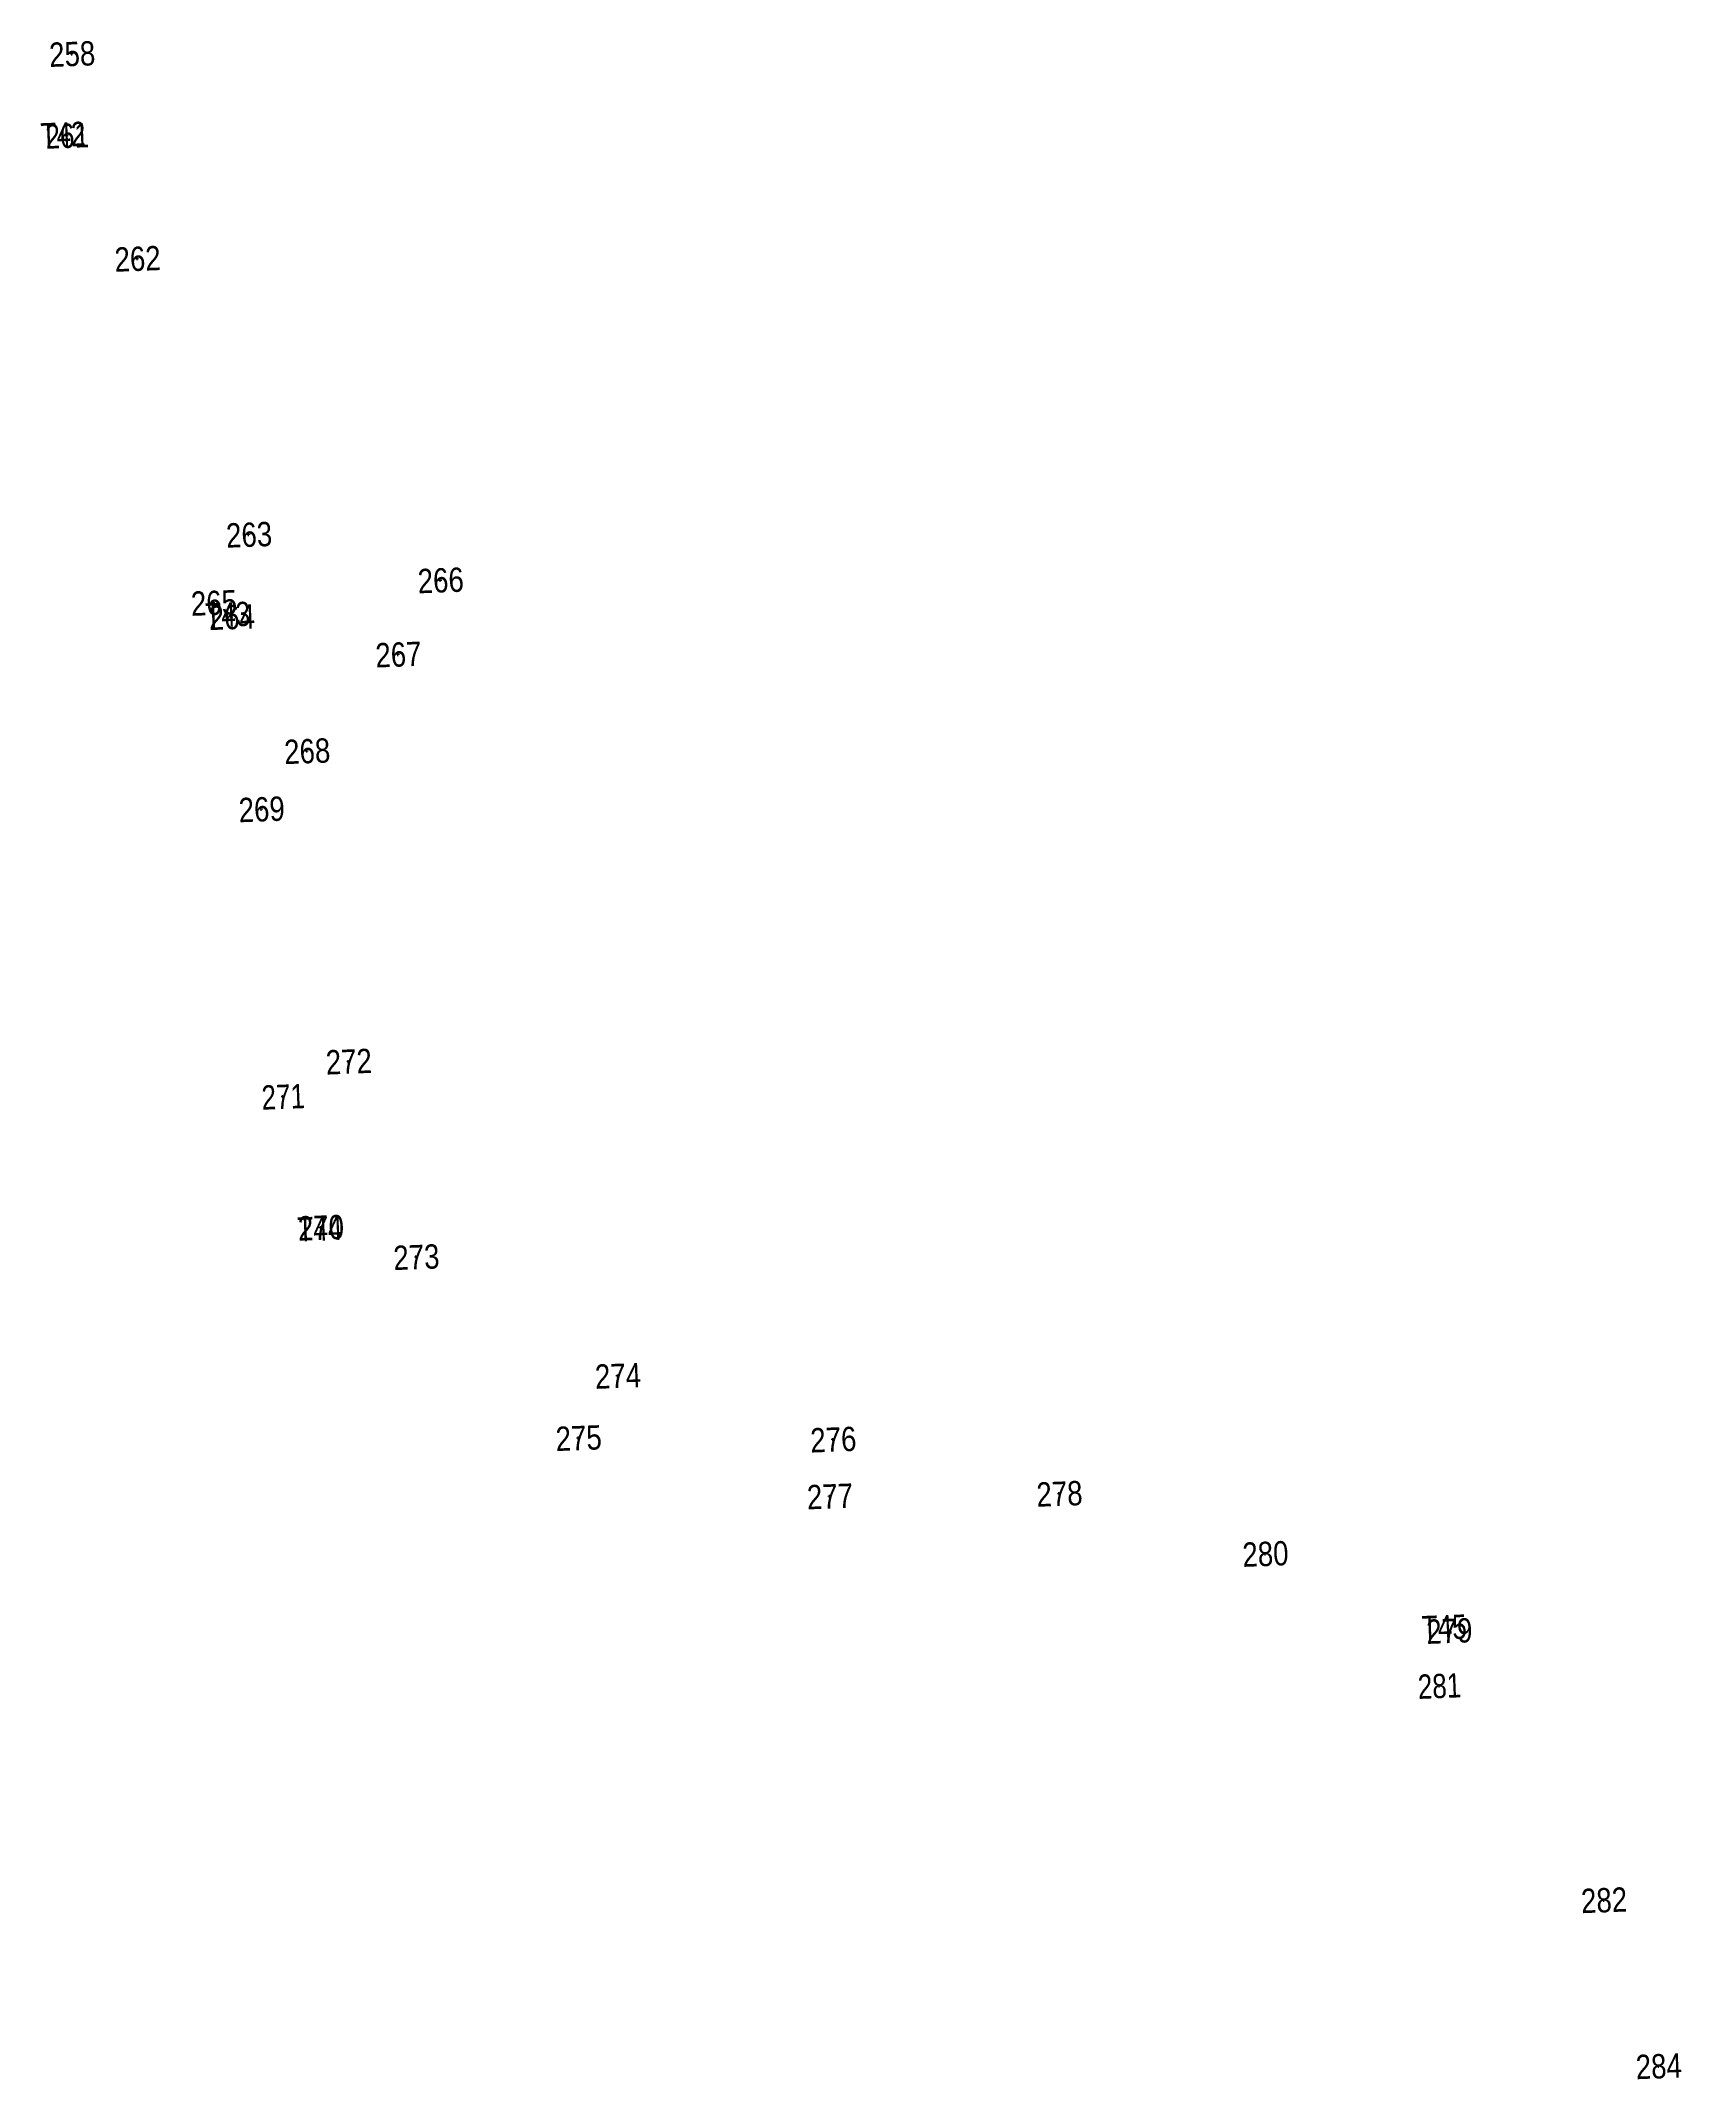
# Model space of a CAD drawing. Header units: metres. Extents: x 542696 to 545216, y 1823513 to 1835687.
# Drawn here: x 543108 to 543445.5, y 1827992.4 to 1828411.8 of the extents above; entities that cross this region are included whole.
import ezdxf
from ezdxf.enums import TextEntityAlignment as Align

# ---------------------------------------------------------------- set-up
doc = ezdxf.new("R2010")
doc.units = ezdxf.units.M
doc.header["$LTSCALE"] = 2
doc.layers.add('11', color=7, linetype='Continuous', lineweight=13)
doc.layers.add('12', color=7, linetype='Continuous')

msp = doc.modelspace()

# ---------------------------------------------------------------- texts
at = {"layer": '12'}
for s, width, p in [('258', 0.85, (543114.517, 1828406.549)), ('T42 ', 0.8, (543113.377, 1828390.005)), ('261', 0.8, (543113.487, 1828389.71)), ('262', 0.85, (543127.977, 1828364.409)), ('263', 0.85, (543150.917, 1828307.639)), ('266', 0.85, (543190.352, 1828298.251)), ('265', 0.85, (543143.687, 1828293.62)), ('T43 ', 0.8, (543147.267, 1828291.245)), ('264', 0.85, (543147.352, 1828290.687)), ('267', 0.85, (543181.647, 1828282.991)), ('268', 0.85, (543162.877, 1828263.109)), ('269', 0.85, (543153.512, 1828251.147)), ('272', 0.85, (543171.437, 1828199.239)), ('271', 0.8, (543157.947, 1828192)), ('T44 ', 0.8, (543166.217, 1828164.895)), ('270', 0.85, (543165.707, 1828165.069)), ('273', 0.85, (543185.347, 1828159.009)), ('274', 0.85, (543226.832, 1828134.577)), ('275', 0.85, (543218.737, 1828121.78)), ('276', 0.85, (543271.142, 1828121.471)), ('277', 0.85, (543270.447, 1828109.781)), ('278', 0.85, (543317.677, 1828110.319)), ('280', 0.85, (543360.057, 1828097.949)), ('T45 ', 0.8, (543397.597, 1828082.875)), ('279', 0.85, (543397.902, 1828082.097)), ('281', 0.8, (543395.877, 1828070.77)), ('282', 0.85, (543429.737, 1828026.699)), ('284', 0.85, (543440.992, 1827992.537))]:
    msp.add_text(s, height=5, rotation=2.241, dxfattribs=dict(at, width=width)).set_placement(p, align=Align.CENTER)

# ---------------------------------------------------------------- linework, layer by layer
at = {"layer": '11'}
for p, q in [((543114.62, 1828409.06), (543113.99, 1828409.03)), ((543114.32, 1828408.74), (543114.3, 1828409.36)), ((543113.6, 1828392.21), (543112.98, 1828392.18)), ((543113.3, 1828391.89), (543113.28, 1828392.52)), ((543128.09, 1828366.91), (543127.47, 1828366.89)), ((543127.8, 1828366.6), (543127.76, 1828367.22)), ((543150.73, 1828309.83), (543150.71, 1828310.46)), ((543151.03, 1828310.15), (543150.41, 1828310.12)), ((543190.46, 1828300.75), (543189.83, 1828300.73)), ((543190.16, 1828300.43), (543190.13, 1828301.05)), ((543143.8, 1828296.13), (543143.17, 1828296.1)), ((543143.49, 1828295.79), (543143.47, 1828296.42)), ((543147.48, 1828293.19), (543146.85, 1828293.16)), ((543147.17, 1828292.87), (543147.15, 1828293.49)), ((543181.76, 1828285.49), (543181.14, 1828285.47)), ((543181.45, 1828285.17), (543181.43, 1828285.79)), ((543162.99, 1828265.62), (543162.37, 1828265.6)), ((543162.69, 1828265.3), (543162.66, 1828265.92)), ((543153.62, 1828253.66), (543153.01, 1828253.63)), ((543153.33, 1828253.33), (543153.31, 1828253.96)), ((543171.54, 1828201.75), (543170.91, 1828201.73)), ((543171.24, 1828201.42), (543171.22, 1828202.04)), ((543158.07, 1828194.5), (543157.44, 1828194.48)), ((543157.75, 1828194.19), (543157.73, 1828194.81)), ((543165.53, 1828167.25), (543165.51, 1828167.87)), ((543165.83, 1828167.58), (543165.2, 1828167.56)), ((543185.46, 1828161.51), (543184.85, 1828161.49)), ((543185.17, 1828161.19), (543185.14, 1828161.81)), ((543226.94, 1828137.08), (543226.32, 1828137.06)), ((543226.64, 1828136.77), (543226.62, 1828137.39)), ((543218.85, 1828124.29), (543218.22, 1828124.26)), ((543218.55, 1828123.97), (543218.53, 1828124.6)), ((543271.26, 1828123.98), (543270.63, 1828123.95)), ((543270.95, 1828123.65), (543270.93, 1828124.27)), ((543270.56, 1828112.3), (543269.94, 1828112.26)), ((543270.25, 1828111.96), (543270.23, 1828112.59)), ((543317.78, 1828112.83), (543317.16, 1828112.81)), ((543317.48, 1828112.5), (543317.46, 1828113.13)), ((543359.87, 1828100.14), (543359.84, 1828100.77)), ((543360.17, 1828100.45), (543359.55, 1828100.43)), ((543398.04, 1828084.6), (543397.41, 1828084.58)), ((543397.72, 1828084.28), (543397.7, 1828084.91)), ((543395.98, 1828073.28), (543395.36, 1828073.26)), ((543395.69, 1828072.97), (543395.67, 1828073.6)), ((543429.56, 1828028.89), (543429.53, 1828029.52)), ((543429.85, 1828029.2), (543429.23, 1828029.18)), ((543441.11, 1827995.05), (543440.48, 1827995.02)), ((543440.81, 1827994.73), (543440.78, 1827995.36))]:
    msp.add_line(p, q, dxfattribs=at)

msp.set_redraw_order([(e.dxf.handle, doc.entitydb.next_handle()) for e in msp.query("TEXT MTEXT ATTDEF DIMENSION ARC_DIMENSION")])  # texts and dimensions are drawn at this point

doc.saveas('drawing.dxf')
